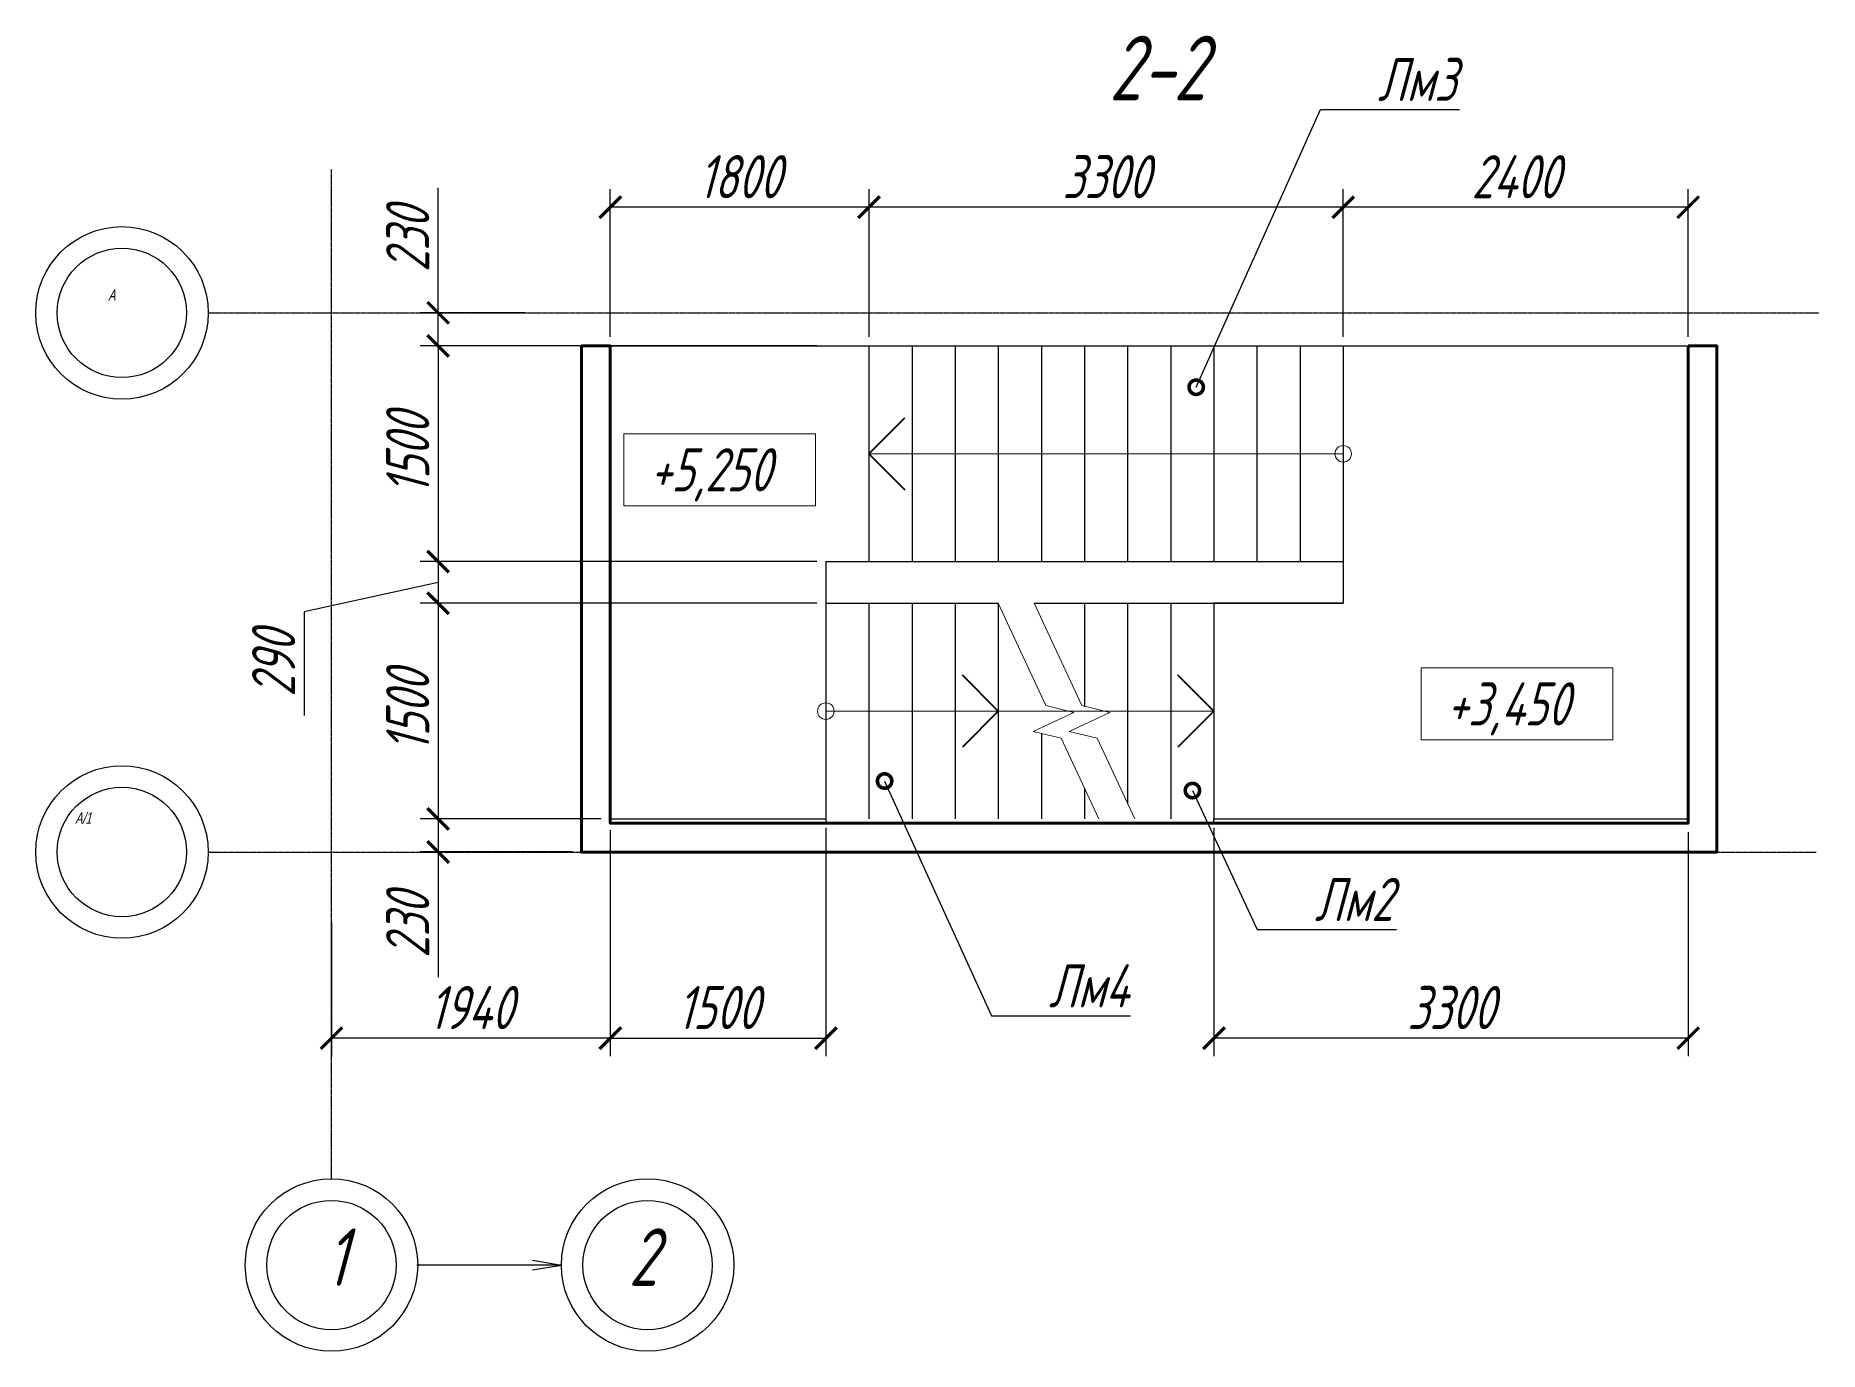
# Model space of a CAD drawing. Header units: millimetres. Extents: x 645 to 249636, y -127504 to 76561.
# Drawn here: x 7502 to 19914, y -80090 to -70939 of the extents above; entities that cross this region are included whole.
import ezdxf
from ezdxf import colors
from ezdxf.entities.mleader import LeaderData, LeaderLine
from ezdxf.enums import TextEntityAlignment as Align
from ezdxf.math import Vec2, Vec3

# ---------------------------------------------------------------- set-up
doc = ezdxf.new("R2010")
doc.units = ezdxf.units.MM
doc.linetypes.add('Штрихпунктирная', pattern=[11, 6, -2, 1, -2])
doc.layers.get('Defpoints').update_dxf_attribs({"color": 8})
for name, color, linetype, lineweight in [('АР_Лестница', 32, 'Continuous', 20), ('Обозначение', 94, 'Continuous', 25), ('Основная', 7, 'Continuous', 60), ('размер', 202, 'Continuous', 15)]:
    doc.layers.add(name, color=color, linetype=linetype, lineweight=lineweight)
doc.styles.add('3.0', font='simplex.shx', dxfattribs={"width": 0.7, "oblique": 15, "height": 2.8})
doc.styles.get("Standard").update_dxf_attribs({"font": 'simplex.shx', "width": 0.7, "oblique": 15, "height": 3})
doc.dimstyles.new('Default', dxfattribs={"dimtxt": 3, "dimasz": 1.5, "dimexe": 1.25, "dimexo": 0.625, "dimtad": 1, "dimdec": 0, "dimtxsty": 'Standard', "dimblk": 'ARCHTICK', "dimcen": 2.5, "dimadec": 0, "dimazin": 0, "dimtfac": 1, "dimtdec": 0, "dimtmove": 0, "dimatfit": 3, "dimfxl": 1, "dimarcsym": 0})

msp = doc.modelspace()

# ---------------------------------------------------------------- texts
at = {"layer": 'Обозначение', "attachment_point": 1}
for s, width, insert, char_height in [('2-2', 2043.37459, (14971.332, -70939.206), 450), ('1', 1353.65837, (9519.835, -79235.218), 400), ('2', 1353.65837, (11628.355, -79235.218), 400)]:
    msp.add_mtext_dynamic_manual_height_columns(s, width=width, gutter_width=1500, heights=[0], dxfattribs=dict(at, insert=insert, char_height=char_height))
at = {"layer": 'Обозначение', "char_height": 80, "width": 1353.65837, "attachment_point": 1}
for s, insert in [('\\fRB Font|b0|i0|c204|p34|;А', (8006.998, -72702.753)), ('{\\fRB Font|b0|i0|c204|p34;А/1}', (7776.535, -76340.891))]:
    msp.add_mtext(s, dxfattribs=dict(at, insert=insert))
at = {"layer": 'размер', "ltscale": 0.05, "style": '3.0', "oblique": 15, "width": 0.7}
for s, p in [('+5,250', (12197.571, -73958.545)), ('+3,450', (17746.17, -75587.053))]:
    msp.add_text(s, height=300, dxfattribs=at).set_placement(p, align=Align.MIDDLE_CENTER)

# ---------------------------------------------------------------- blocks, each defined once
blk = doc.blocks.new('_ArchTick')
at = {"color": 0, "linetype": 'ByBlock', "const_width": 0.15}
blk.add_lwpolyline([(-0.5, -0.5), (0.5, 0.5)], dxfattribs=at)
blk = doc.blocks.new('*D139')
at = {"layer": 'Defpoints', "color": 0, "transparency": 16777216}
for p in [(13001, -73097), (10303, -74597), (13001, -74597)]:
    blk.add_point(p, dxfattribs=at)
at = {"layer": 'Обозначение', "color": 0, "lineweight": -2, "transparency": 16777216}
for p, q in [((12938, -73097), (10178, -73097)), ((10303, -73097), (10303, -74597)), ((12938, -74597), (10178, -74597))]:
    blk.add_line(p, q, dxfattribs=at)
at = {"layer": 'Обозначение', "color": 0, "lineweight": -2, "transparency": 16777216, "xscale": 150, "yscale": 150, "zscale": 150}
for p, rotation in [((10303, -73097), 90), ((10303, -74597), 270)]:
    blk.add_blockref('_ArchTick', p, dxfattribs=dict(at, rotation=rotation))
at = {"layer": 'Обозначение', "color": 0, "transparency": 16777216, "insert": (10091, -73847), "char_height": 300, "attachment_point": 5, "rotation": 90}
blk.add_mtext('1500', dxfattribs=at)
blk = doc.blocks.new('*D140')
at = {"layer": 'Defpoints', "color": 0, "transparency": 16777216}
for p in [(13001, -74597), (10303, -74887), (13001, -74887)]:
    blk.add_point(p, dxfattribs=at)
at = {"layer": 'Обозначение', "color": 0, "lineweight": -2, "transparency": 16777216}
for p, q in [((12938, -74597), (10178, -74597)), ((10303, -74597), (10303, -74887)), ((10303, -74742), (9370, -74947)), ((9370, -74947), (9370, -75667)), ((12938, -74887), (10178, -74887))]:
    blk.add_line(p, q, dxfattribs=at)
at = {"layer": 'Обозначение', "color": 0, "lineweight": -2, "transparency": 16777216, "xscale": 150, "yscale": 150, "zscale": 150}
for p, rotation in [((10303, -74597), 90), ((10303, -74887), 270)]:
    blk.add_blockref('_ArchTick', p, dxfattribs=dict(at, rotation=rotation))
at = {"layer": 'Обозначение', "color": 0, "transparency": 16777216, "insert": (9158, -75307), "char_height": 300, "attachment_point": 5, "rotation": 90}
blk.add_mtext('290', dxfattribs=at)
blk = doc.blocks.new('*D141')
at = {"layer": 'Defpoints', "color": 0, "transparency": 16777216}
for p in [(13001, -74887), (10303, -76387), (11501, -76387)]:
    blk.add_point(p, dxfattribs=at)
at = {"layer": 'Обозначение', "color": 0, "lineweight": -2, "transparency": 16777216}
for p, q in [((12938, -74887), (10178, -74887)), ((10303, -74887), (10303, -76387)), ((11438, -76387), (10178, -76387))]:
    blk.add_line(p, q, dxfattribs=at)
at = {"layer": 'Обозначение', "color": 0, "lineweight": -2, "transparency": 16777216, "xscale": 150, "yscale": 150, "zscale": 150}
for p, rotation in [((10303, -74887), 90), ((10303, -76387), 270)]:
    blk.add_blockref('_ArchTick', p, dxfattribs=dict(at, rotation=rotation))
at = {"layer": 'Обозначение', "color": 0, "transparency": 16777216, "insert": (10091, -75637), "char_height": 300, "attachment_point": 5, "rotation": 90}
blk.add_mtext('1500', dxfattribs=at)
blk = doc.blocks.new('*D142')
at = {"layer": 'Defpoints', "color": 0, "transparency": 16777216}
for p in [(11501, -76387), (10303, -76617), (11301, -76617)]:
    blk.add_point(p, dxfattribs=at)
at = {"layer": 'Обозначение', "color": 0, "lineweight": -2, "transparency": 16777216}
for p, q in [((11438, -76387), (10178, -76387)), ((10303, -76387), (10303, -76617)), ((11238, -76617), (10178, -76617)), ((10303, -76617), (10303, -77487))]:
    blk.add_line(p, q, dxfattribs=at)
at = {"layer": 'Обозначение', "color": 0, "lineweight": -2, "transparency": 16777216, "xscale": 150, "yscale": 150, "zscale": 150}
for p, rotation in [((10303, -76387), 90), ((10303, -76617), 270)]:
    blk.add_blockref('_ArchTick', p, dxfattribs=dict(at, rotation=rotation))
at = {"layer": 'Обозначение', "color": 0, "transparency": 16777216, "insert": (10091, -77127), "char_height": 300, "attachment_point": 5, "rotation": 90}
blk.add_mtext('230', dxfattribs=at)
blk = doc.blocks.new('*D158')
at = {"layer": 'Defpoints', "color": 0, "transparency": 16777216}
for p in [(16601, -72132), (16601, -73097), (19001, -73097)]:
    blk.add_point(p, dxfattribs=at)
at = {"layer": 'Обозначение', "color": 0, "lineweight": -2, "transparency": 16777216}
for p, q in [((16601, -73035), (16601, -72007)), ((19001, -73035), (19001, -72007)), ((19001, -72132), (16601, -72132))]:
    blk.add_line(p, q, dxfattribs=at)
at = {"layer": 'Обозначение', "color": 0, "lineweight": -2, "transparency": 16777216, "xscale": 150, "yscale": 150, "zscale": 150, "rotation": 180}
blk.add_blockref('_ArchTick', (16601, -72132), dxfattribs=at)
at = {"layer": 'Обозначение', "color": 0, "lineweight": -2, "transparency": 16777216, "xscale": 150, "yscale": 150, "zscale": 150}
blk.add_blockref('_ArchTick', (19001, -72132), dxfattribs=at)
at = {"layer": 'Обозначение', "color": 0, "transparency": 16777216, "insert": (17801, -71920), "char_height": 300, "attachment_point": 5}
blk.add_mtext('2400', dxfattribs=at)
blk = doc.blocks.new('*D159')
at = {"layer": 'Defpoints', "color": 0, "transparency": 16777216}
for p in [(13301, -72132), (13301, -73097), (16601, -73097)]:
    blk.add_point(p, dxfattribs=at)
at = {"layer": 'Обозначение', "color": 0, "lineweight": -2, "transparency": 16777216}
for p, q in [((13301, -73035), (13301, -72007)), ((16601, -73035), (16601, -72007)), ((16601, -72132), (13301, -72132))]:
    blk.add_line(p, q, dxfattribs=at)
at = {"layer": 'Обозначение', "color": 0, "lineweight": -2, "transparency": 16777216, "xscale": 150, "yscale": 150, "zscale": 150, "rotation": 180}
blk.add_blockref('_ArchTick', (13301, -72132), dxfattribs=at)
at = {"layer": 'Обозначение', "color": 0, "lineweight": -2, "transparency": 16777216, "xscale": 150, "yscale": 150, "zscale": 150}
blk.add_blockref('_ArchTick', (16601, -72132), dxfattribs=at)
at = {"layer": 'Обозначение', "color": 0, "transparency": 16777216, "insert": (14951, -71920), "char_height": 300, "attachment_point": 5}
blk.add_mtext('3300', dxfattribs=at)
blk = doc.blocks.new('*D160')
at = {"layer": 'Defpoints', "color": 0, "transparency": 16777216}
for p in [(11501, -72132), (11501, -73097), (13301, -73097)]:
    blk.add_point(p, dxfattribs=at)
at = {"layer": 'Обозначение', "color": 0, "lineweight": -2, "transparency": 16777216}
for p, q in [((11501, -73035), (11501, -72007)), ((13301, -73035), (13301, -72007)), ((13301, -72132), (11501, -72132))]:
    blk.add_line(p, q, dxfattribs=at)
at = {"layer": 'Обозначение', "color": 0, "lineweight": -2, "transparency": 16777216, "xscale": 150, "yscale": 150, "zscale": 150, "rotation": 180}
blk.add_blockref('_ArchTick', (11501, -72132), dxfattribs=at)
at = {"layer": 'Обозначение', "color": 0, "lineweight": -2, "transparency": 16777216, "xscale": 150, "yscale": 150, "zscale": 150}
blk.add_blockref('_ArchTick', (13301, -72132), dxfattribs=at)
at = {"layer": 'Обозначение', "color": 0, "transparency": 16777216, "insert": (12401, -71920), "char_height": 300, "attachment_point": 5}
blk.add_mtext('1800', dxfattribs=at)
blk = doc.blocks.new('*D161')
at = {"layer": 'Defpoints', "color": 0, "transparency": 16777216}
for p in [(11501, -76417), (13001, -76387), (13001, -77912)]:
    blk.add_point(p, dxfattribs=at)
at = {"layer": 'Обозначение', "color": 0, "lineweight": -2, "transparency": 16777216}
for p, q in [((13001, -76450), (13001, -78037)), ((11501, -76480), (11501, -78037)), ((11501, -77912), (13001, -77912))]:
    blk.add_line(p, q, dxfattribs=at)
at = {"layer": 'Обозначение', "color": 0, "lineweight": -2, "transparency": 16777216, "xscale": 150, "yscale": 150, "zscale": 150, "rotation": 180}
blk.add_blockref('_ArchTick', (11501, -77912), dxfattribs=at)
at = {"layer": 'Обозначение', "color": 0, "lineweight": -2, "transparency": 16777216, "xscale": 150, "yscale": 150, "zscale": 150}
blk.add_blockref('_ArchTick', (13001, -77912), dxfattribs=at)
at = {"layer": 'Обозначение', "color": 0, "transparency": 16777216, "insert": (12251, -77699), "char_height": 300, "attachment_point": 5}
blk.add_mtext('1500', dxfattribs=at)
blk = doc.blocks.new('*D162')
at = {"layer": 'Defpoints', "color": 0, "transparency": 16777216}
for p in [(15701, -76387), (19001, -76417), (15701, -77912)]:
    blk.add_point(p, dxfattribs=at)
at = {"layer": 'Обозначение', "color": 0, "lineweight": -2, "transparency": 16777216}
for p, q in [((15701, -76450), (15701, -78037)), ((19001, -76480), (19001, -78037)), ((19001, -77912), (15701, -77912))]:
    blk.add_line(p, q, dxfattribs=at)
at = {"layer": 'Обозначение', "color": 0, "lineweight": -2, "transparency": 16777216, "xscale": 150, "yscale": 150, "zscale": 150, "rotation": 180}
blk.add_blockref('_ArchTick', (15701, -77912), dxfattribs=at)
at = {"layer": 'Обозначение', "color": 0, "lineweight": -2, "transparency": 16777216, "xscale": 150, "yscale": 150, "zscale": 150}
blk.add_blockref('_ArchTick', (19001, -77912), dxfattribs=at)
at = {"layer": 'Обозначение', "color": 0, "transparency": 16777216, "insert": (17351, -77699), "char_height": 300, "attachment_point": 5}
blk.add_mtext('3300', dxfattribs=at)
blk = doc.blocks.new('*D489')
at = {"layer": 'Defpoints', "color": 0, "transparency": 16777216}
for p in [(10303, -72867), (10971, -72867), (11301, -73097)]:
    blk.add_point(p, dxfattribs=at)
at = {"layer": 'Обозначение', "color": 0, "lineweight": -2, "transparency": 16777216}
for p, q in [((10303, -72867), (10303, -71997)), ((10909, -72867), (10178, -72867)), ((10303, -73097), (10303, -72867)), ((11238, -73097), (10178, -73097))]:
    blk.add_line(p, q, dxfattribs=at)
at = {"layer": 'Обозначение', "color": 0, "lineweight": -2, "transparency": 16777216, "xscale": 150, "yscale": 150, "zscale": 150}
for p, rotation in [((10303, -72867), 90), ((10303, -73097), 270)]:
    blk.add_blockref('_ArchTick', p, dxfattribs=dict(at, rotation=rotation))
at = {"layer": 'Обозначение', "color": 0, "transparency": 16777216, "insert": (10091, -72357), "char_height": 300, "attachment_point": 5, "rotation": 90}
blk.add_mtext('230', dxfattribs=at)
blk = doc.blocks.new('_Open')
at = {"color": 0, "linetype": 'ByBlock', "lineweight": -2}
for p, q in [((-1, 0.167), (0, 0)), ((-1, -0.167), (0, 0)), ((0, 0), (-1, 0))]:
    blk.add_line(p, q, dxfattribs=at)
blk = doc.blocks.new('_DotSmall')
at = {"color": 0, "linetype": 'ByBlock', "const_width": 0.5}
blk.add_lwpolyline([(-0.0625, 0, 1), (0.0625, 0, 1)], format="xyb", close=True, dxfattribs=at)
blk = doc.blocks.new('*D996')
at = {"layer": 'Defpoints', "color": 0, "transparency": 16777216}
for p in [(11501, -76402), (9561, -77046), (9561, -77912)]:
    blk.add_point(p, dxfattribs=at)
at = {"layer": 'Обозначение', "color": 0, "lineweight": -2, "transparency": 16777216}
for p, q in [((11501, -76465), (11501, -78037)), ((9561, -77108), (9561, -78037)), ((11501, -77912), (9561, -77912))]:
    blk.add_line(p, q, dxfattribs=at)
at = {"layer": 'Обозначение', "color": 0, "lineweight": -2, "transparency": 16777216, "xscale": 150, "yscale": 150, "zscale": 150, "rotation": 180}
blk.add_blockref('_ArchTick', (9561, -77912), dxfattribs=at)
at = {"layer": 'Обозначение', "color": 0, "lineweight": -2, "transparency": 16777216, "xscale": 150, "yscale": 150, "zscale": 150}
blk.add_blockref('_ArchTick', (11501, -77912), dxfattribs=at)
at = {"layer": 'Обозначение', "color": 0, "transparency": 16777216, "insert": (10531, -77699), "char_height": 300, "attachment_point": 5}
blk.add_mtext('1940', dxfattribs=at)

# ---------------------------------------------------------------- dimensions: what is measured, and where the dimension line sits
at = {"layer": 'Обозначение'}
for base, p1, p2, picture, middle in [((11500.524, -72132.035), (13300.524, -73097.337), (11500.524, -73097.337), '*D160', (12400.524, -71919.535)), ((13300.524, -72132.035), (16600.524, -73097.337), (13300.524, -73097.337), '*D159', (14950.524, -71919.535)), ((16600.524, -72132.035), (19000.524, -73097.337), (16600.524, -73097.337), '*D158', (17800.524, -71919.535)), ((9560.524, -77911.631), (11500.524, -76402.337), (9560.524, -77045.983), '*D996', (10530.524, -77699.131)), ((13000.524, -77911.631), (11500.524, -76417.337), (13000.524, -76387.337), '*D161', (12250.524, -77699.131)), ((15700.524, -77911.631), (19000.524, -76417.337), (15700.524, -76387.337), '*D162', (17350.524, -77699.131))]:
    dim = msp.add_linear_dim(base=base, p1=p1, p2=p2, dimstyle='Default', dxfattribs=at)
    dim.commit()
    dim.dimension.update_dxf_attribs({"geometry": picture, "text_midpoint": middle})
for base, p1, p2, picture, middle in [((10303.019, -72867.337), (11300.524, -73097.337), (10971.373, -72867.337), '*D489', (10090.519, -72357.3)), ((10303.019, -74597.337), (13000.524, -73097.337), (13000.524, -74597.337), '*D139', (10090.519, -73847.337)), ((10303.019, -76387.337), (13000.524, -74887.337), (11500.524, -76387.337), '*D141', (10090.519, -75637.337)), ((10303.019, -76617.337), (11500.524, -76387.337), (11300.524, -76617.337), '*D142', (10090.519, -77127.373))]:
    dim = msp.add_linear_dim(base=base, p1=p1, p2=p2, angle=90, dimstyle='Default', dxfattribs=at)
    dim.commit()
    dim.dimension.update_dxf_attribs({"geometry": picture, "text_midpoint": middle})
dim = msp.add_linear_dim(base=(10303.019, -74887.337), p1=(13000.524, -74597.337), p2=(13000.524, -74887.337), angle=90, dimstyle='Default', override={"dimtmove": 1}, dxfattribs=at)
dim.commit()
dim.dimension.update_dxf_attribs({"geometry": '*D140', "text_midpoint": (9370.095, -75009.074), "dimtype": 160})

# ---------------------------------------------------------------- linework, layer by layer
at = {"layer": 'АР_Лестница', "lineweight": 40}
for p, q in [((13300.524, -73847.337), (13550.524, -73597.337)), ((13300.524, -73847.337), (13550.524, -74097.337)), ((14200.524, -75637.337), (13950.524, -75387.337)), ((15700.524, -75637.337), (15450.524, -75387.337)), ((14200.524, -75637.337), (13950.524, -75887.337)), ((15700.524, -75637.337), (15450.524, -75887.337))]:
    msp.add_line(p, q, dxfattribs=at)
at = {"layer": 'АР_Лестница'}
for points in [[(13300.524, -73847.337), (16600.524, -73847.337)], [(14899.985, -76387.337), (14638.055, -75825.625), (14443.617, -75778.371), (14726.838, -75646.302), (14532.4, -75599.048), (14200.524, -74887.337)], [(15149.985, -76387.337), (14888.055, -75825.625), (14693.617, -75778.371), (14976.838, -75646.302), (14782.4, -75599.048), (14450.524, -74887.337)], [(15700.524, -75637.337), (13000.524, -75637.337)]]:
    msp.add_lwpolyline(points, dxfattribs=at)
for centre in [(16600.524, -73847.337), (13000.524, -75637.337)]:
    msp.add_circle(centre, 57.5, dxfattribs=at)
at = {"layer": 'Обозначение', "linetype": 'Штрихпунктирная', "ltscale": 0.5}
for p, q in [((9560.524, -78890.259), (9560.524, -71867.337)), ((8702.379, -72867.337), (19913.513, -72867.337)), ((8702.379, -76617.337), (19893.302, -76617.337))]:
    msp.add_line(p, q, dxfattribs=at)
at = {"layer": 'Обозначение'}
for points in [[(11500.524, -73097.337), (19000.524, -73097.337)], [(13300.524, -73097.337), (13300.524, -74597.337)], [(13600.524, -73097.337), (13600.524, -74597.337)], [(13900.524, -73097.337), (13900.524, -74597.337)], [(14200.524, -73097.337), (14200.524, -74597.337)], [(14500.524, -73097.337), (14500.524, -74597.337)], [(14800.524, -73097.337), (14800.524, -74597.337)], [(15100.524, -73097.337), (15100.524, -74597.337)], [(15400.524, -73097.337), (15400.524, -74597.337)], [(15700.524, -73097.337), (15700.524, -74597.337)], [(16000.524, -73097.337), (16000.524, -74597.337)], [(16300.524, -73097.337), (16300.524, -74597.337)], [(16600.524, -73097.337), (16600.524, -74887.337)], [(13000.524, -74597.337), (16600.524, -74597.337)], [(13000.524, -74597.337), (13000.524, -74887.337)], [(13000.524, -74887.337), (14200.524, -74887.337)], [(13000.524, -74887.337), (13000.524, -76387.337)], [(13300.524, -74887.337), (13300.524, -76387.337)], [(13600.524, -74887.337), (13600.524, -76387.337)], [(13900.524, -74887.337), (13900.524, -76387.337)], [(14200.524, -74887.337), (14200.524, -76387.337)], [(14450.524, -74887.337), (16600.524, -74887.337)], [(14800.524, -74887.337), (14800.524, -75603.453)], [(15100.524, -74887.337), (15100.524, -76281.266)], [(15400.524, -74887.337), (15400.524, -76387.337)], [(16600.524, -74887.337), (15700.524, -74887.337), (15700.524, -76387.337)], [(14500.524, -75792.201), (14500.524, -76387.337)], [(14800.524, -76174.041), (14800.524, -76387.337)]]:
    msp.add_lwpolyline(points, dxfattribs=at)
for points in [[(11500.524, -76417.337), (11500.524, -76387.337), (13000.524, -76387.337), (13000.524, -76417.337)], [(15700.524, -76417.337), (15700.524, -76387.337), (19000.524, -76387.337), (19000.524, -76417.337)]]:
    msp.add_lwpolyline(points, close=True, dxfattribs=at)
for centre, radius in [((8102.379, -72867.337), 600), ((8102.379, -72867.337), 450), ((8102.379, -76617.337), 600), ((8102.379, -76617.337), 450), ((9560.524, -79490.259), 600), ((11760.524, -79490.259), 600), ((9560.524, -79490.259), 450), ((11760.524, -79490.259), 450)]:
    msp.add_circle(centre, radius, dxfattribs=at)
at = {"layer": 'Основная', "ltscale": 5}
msp.add_lwpolyline([(19000.524, -73097.337), (19000.524, -76417.337), (11500.524, -76417.337), (11500.524, -73097.337), (11300.524, -73097.337), (11300.524, -76617.337), (11320.524, -76617.337), (19200.524, -76617.337), (19200.524, -73097.337)], close=True, dxfattribs=at)
at = {"layer": 'размер', "ltscale": 0.05}
for points in [[(11595.518, -73708.545), (12928.352, -73708.545), (12928.352, -74208.545), (11595.518, -74208.545), (11595.518, -73708.545)], [(17144.116, -75337.053), (18476.951, -75337.053), (18476.951, -75837.053), (17144.116, -75837.053), (17144.116, -75337.053)]]:
    msp.add_lwpolyline(points, dxfattribs=at)

msp.set_redraw_order([(e.dxf.handle, doc.entitydb.next_handle()) for e in msp.query("TEXT MTEXT ATTDEF DIMENSION ARC_DIMENSION")])  # texts and dimensions are drawn at this point

# ---------------------------------------------------------------- leaders
at = {"layer": 'Обозначение'}
ml = msp.add_multileader_mtext('Standard', dxfattribs=at)
ml.set_content('Лм3', color=256)
ml.set_leader_properties()
ml.set_arrow_properties(name='DOTSMALL')
ml.build(insert=Vec2(0, 0))
ml.multileader.update_dxf_attribs({"text_left_attachment_type": 6, "text_right_attachment_type": 6, "dogleg_length": 2, "arrow_head_size": 200, "scale": 100})
ctx = ml.context
ctx.base_point, ctx.scale, ctx.char_height, ctx.arrow_head_size, ctx.landing_gap_size, ctx.plane_origin = Vec3(16641.603, -71453.194), 100, 300, 200, 200, Vec3(15577.725, -73384.336)
ctx.left_attachment, ctx.right_attachment = 6, 6
notes = []
notes.append((ctx, [(0, (1, 1, 0), (16441.603, -71453.194), (1, 0), 200, [(0, [(15577.725, -73384.336)], 0, [])])]))
ctx.mtext.insert, ctx.mtext.flow_direction = Vec3(16841.603, -71093.194), 5
ml = msp.add_multileader_mtext('Standard', dxfattribs=at)
ml.set_content('Лм4', color=256)
ml.set_leader_properties()
ml.set_arrow_properties(name='DOTSMALL')
ml.build(insert=Vec2(0, 0))
ml.multileader.update_dxf_attribs({"text_left_attachment_type": 6, "text_right_attachment_type": 6, "dogleg_length": 2, "arrow_head_size": 200, "scale": 100})
ctx = ml.context
ctx.base_point, ctx.scale, ctx.char_height, ctx.arrow_head_size, ctx.landing_gap_size, ctx.plane_origin = Vec3(14352.627, -77757.727), 100, 300, 200, 200, Vec3(13409.294, -76123.52)
ctx.left_attachment, ctx.right_attachment = 6, 6
notes.append((ctx, [(0, (1, 1, 0), (14152.627, -77757.727), (1, 0), 200, [(0, [(13409.294, -76123.52)], 0, [])])]))
ctx.mtext.insert, ctx.mtext.flow_direction = Vec3(14552.627, -77397.727), 5
ml = msp.add_multileader_mtext('Standard', dxfattribs=at)
ml.set_content('Лм2', color=256)
ml.set_leader_properties()
ml.set_arrow_properties(name='DOTSMALL')
ml.build(insert=Vec2(0, 0))
ml.multileader.update_dxf_attribs({"text_left_attachment_type": 6, "text_right_attachment_type": 6, "dogleg_length": 2, "arrow_head_size": 200, "scale": 100})
ctx = ml.context
ctx.base_point, ctx.scale, ctx.char_height, ctx.arrow_head_size, ctx.landing_gap_size, ctx.plane_origin = Vec3(16202.6, -77156.854), 100, 300, 200, 200, Vec3(15551.598, -76189.744)
ctx.left_attachment, ctx.right_attachment = 6, 6
notes.append((ctx, [(0, (1, 1, 0), (16002.6, -77156.854), (1, 0), 200, [(0, [(15551.598, -76189.744)], 0, [])])]))
ctx.mtext.insert, ctx.mtext.flow_direction = Vec3(16402.6, -76796.854), 5
ml = msp.add_multileader_mtext('Standard', dxfattribs=at)
ml.set_content('', color=256)
ml.set_leader_properties()
ml.set_arrow_properties(name='OPEN')
ml.build(insert=Vec2(0, 0))
ml.multileader.update_dxf_attribs({"text_left_attachment_type": 6, "text_right_attachment_type": 6, "dogleg_length": 2, "arrow_head_size": 200, "scale": 100})
ctx = ml.context
ctx.base_point, ctx.scale, ctx.char_height, ctx.arrow_head_size, ctx.landing_gap_size, ctx.plane_origin = Vec3(9954.31, -79490.259), 100, 300, 200, 200, Vec3(11160.524, -79490.259)
ctx.left_attachment, ctx.right_attachment, ctx.text_align_type = 6, 6, 2
notes.append((ctx, [(0, (1, 1, 0), (10497.158, -79490.259), (-1, 0), 142.848, [(0, [(11160.524, -79490.259)], 0, [])])]))
ctx.mtext.insert, ctx.mtext.alignment, ctx.mtext.flow_direction = Vec3(10154.31, -79190.259), 3, 5
for ctx, leaders in notes:
    for number, flags, end, landing, length, lines in leaders:
        leader = LeaderData()
        leader.index, (leader.has_last_leader_line, leader.has_dogleg_vector, leader.attachment_direction) = number, flags
        leader.last_leader_point, leader.dogleg_vector, leader.dogleg_length = Vec3(end), Vec3(landing), length
        for number, points, colour, breaks in lines:
            line = LeaderLine()
            line.index, line.vertices, line.color, line.breaks = number, Vec3.list(points), colors.encode_raw_color(colour), breaks
            leader.lines.append(line)
        ctx.leaders.append(leader)

doc.saveas('drawing.dxf')
